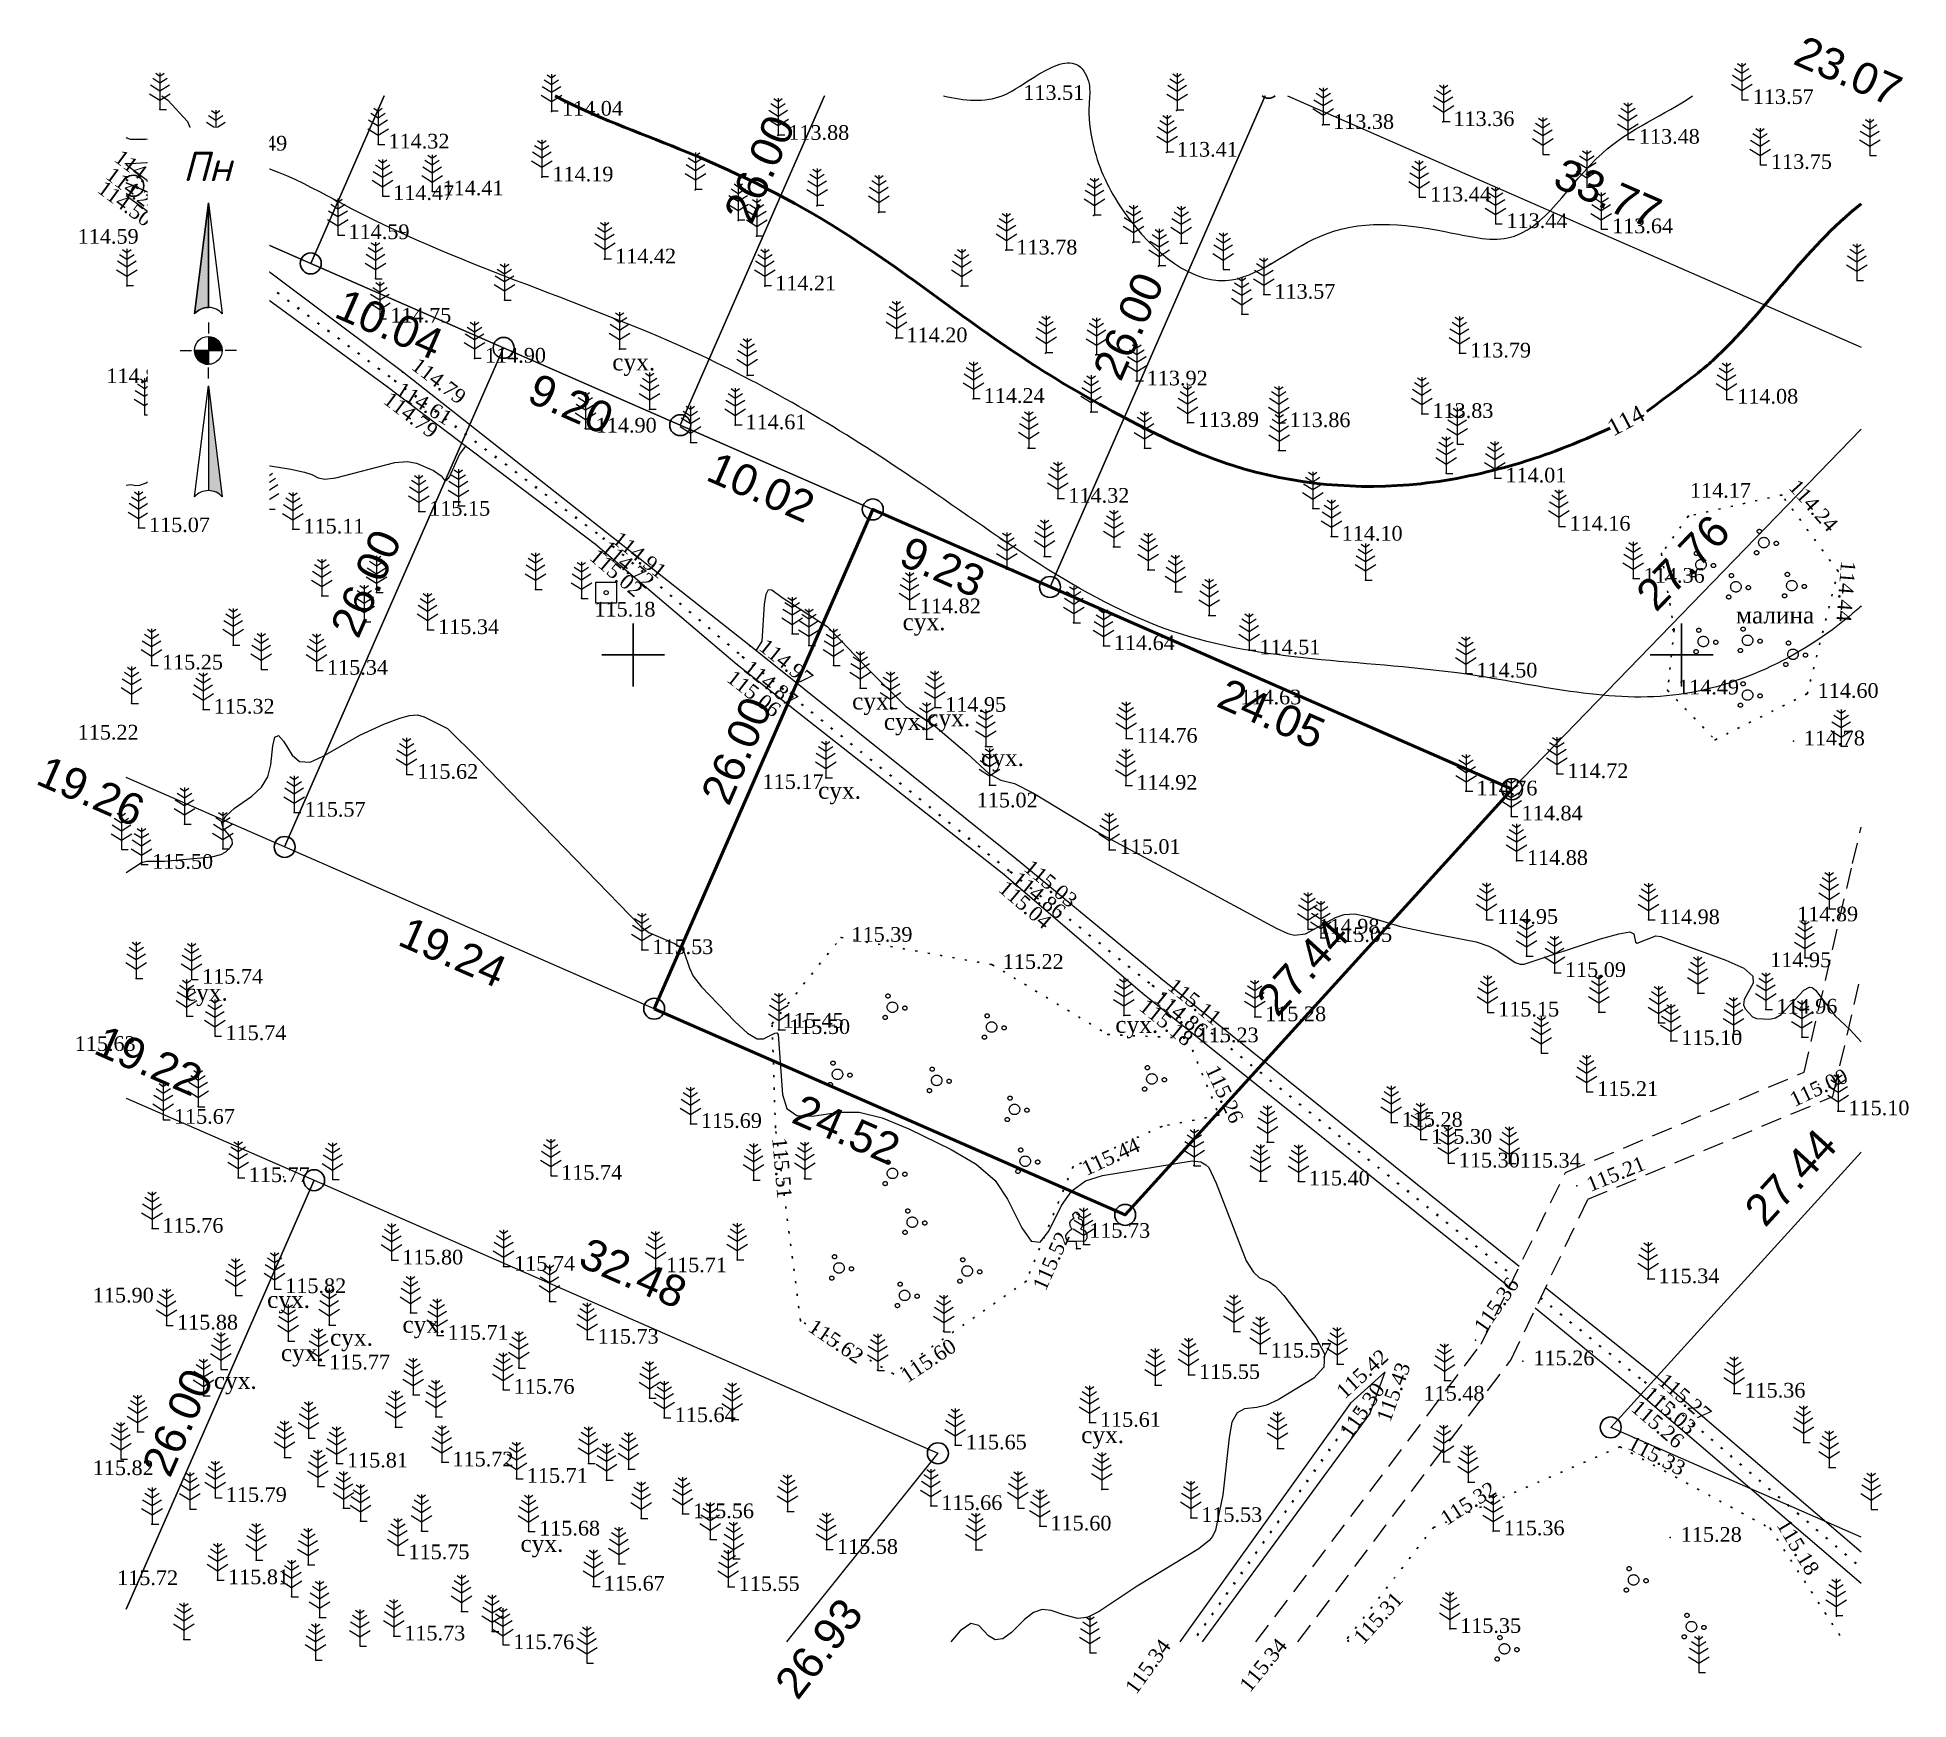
# Model space of a CAD drawing. Header units: millimetres. Extents: x 5405571.6 to 5405660.8, y 5525000.2 to 5525079.5.
import ezdxf
from ezdxf.enums import TextEntityAlignment as Align

# ---------------------------------------------------------------- set-up
doc = ezdxf.new("R2010")
doc.units = ezdxf.units.MM
doc.set_wipeout_variables(frame=1)
for name, pattern in [('DASHEDX2', [1.5, 1, -0.5]), ('HIDDEN', [0.5, 0, -0.5]), ('суцільна', [50, 50, 0])]:
    doc.linetypes.add(name, pattern=pattern)
for name, color, linetype, lineweight in [('#Лист (текст_ПН)', 250, 'Continuous', 0), ('#Штамп', 250, 'Continuous', 0), ('11900000', 1, 'Continuous', 30), ('Контур', 7, 'HIDDEN', 30), ('рельеф', 7, 'Continuous', 0), ('ТОЧКИ', 7, 'Continuous', 30), ('усл. знак', 7, 'суцільна', 20)]:
    doc.layers.add(name, color=color, linetype=linetype, lineweight=lineweight)
for name, color, linetype in [('SC007', 7, 'Continuous'), ('горизонтали', 42, 'Continuous'), ('дороги', 7, 'Continuous'), ('Ділянки_Межі', 10, 'Continuous'), ('надписи', 7, 'Continuous'), ('отметки', 7, 'Continuous'), ('промеры', 185, 'Continuous'), ('Растительность', 7, 'Continuous')]:
    doc.layers.add(name, color=color, linetype=linetype)
doc.styles.get("Standard").update_dxf_attribs({"font": 'arial.ttf'})
doc.styles.add('times', font='times.ttf')
doc.styles.add('Мой_Топо', font='isocpeui.ttf')
doc.linetypes.add('канава 0', pattern='A,0.9,0,["|",Standard,S=0.25,R=0,X=0,Y=0],0.1', length=1)

msp = doc.modelspace()

# ---------------------------------------------------------------- texts
at = {"layer": 'горизонтали', "color": 32, "lineweight": 50, "style": 'times'}
msp.add_text('114', height=0.8, rotation=27.59579, dxfattribs=at).set_placement((5405646.353, 5525061.118, 181.067), align=Align.TOP_LEFT)
at = {"layer": 'надписи', "color": 7, "style": 'times'}
for s, p in [('сух.', (5405599.002, 5525064.371, 111.861)), ('сух.', (5405612.848, 5525051.98, 111.861)), ('малина', (5405652.595, 5525052.302, 170.061)), ('сух.', (5405610.44, 5525048.196, 111.861)), ('сух.', (5405611.953, 5525047.223, 111.861)), ('сух.', (5405614.025, 5525047.399, 111.861)), ('сух.', (5405616.588, 5525045.498, 111.861)), ('сух.', (5405608.817, 5525043.939, 111.861)), ('сух.', (5405578.619, 5525034.307, 111.861)), ('сух.', (5405622.992, 5525032.771, 111.861)), ('сух.', (5405582.539, 5525019.65, 111.861)), ('сух.', (5405585.54, 5525017.845, 111.861)), ('сух.', (5405588.995, 5525018.464, 111.861)), ('сух.', (5405583.198, 5525017.112, 111.861)), ('сух.', (5405580, 5525015.788, 111.861)), ('сух.', (5405621.364, 5525013.199, 111.861)), ('сух.', (5405594.625, 5525008.014, 111.861))]:
    msp.add_text(s, height=0.8, dxfattribs=at).set_placement(p, align=Align.TOP_LEFT)
at = {"layer": 'отметки', "color": 7, "style": 'times'}
for s, p in [('113.51', (5405618.602, 5525077.178, 113.512)), ('114.04', (5405596.602, 5525076.425, 114.038)), ('113.57', (5405653.395, 5525076.983, 113.566)), ('113.38', (5405633.379, 5525075.792, 113.38)), ('113.36', (5405639.12, 5525075.932, 113.362)), ('114.49', (5405580.59, 5525074.76, 114.492)), ('114.32', (5405588.329, 5525074.859, 114.323)), ('113.88', (5405607.395, 5525075.272, 113.876)), ('113.41', (5405625.928, 5525074.47, 113.409)), ('113.48', (5405647.961, 5525075.087, 113.477)), ('113.75', (5405654.262, 5525073.885, 113.751)), ('114.19', (5405596.148, 5525073.292, 114.188)), ('114.47', (5405588.552, 5525072.402, 114.466)), ('114.41', (5405590.909, 5525072.628, 114.405)), ('113.44', (5405637.997, 5525072.329, 113.445)), ('113.44', (5405641.648, 5525071.067, 113.439)), ('114.59', (5405573.506, 5525070.317, 114.59)), ('114.59', (5405586.423, 5525070.538, 114.586)), ('113.64', (5405646.685, 5525070.816, 113.641)), ('114.42', (5405599.136, 5525069.379, 114.417)), ('113.78', (5405618.274, 5525069.804, 113.784)), ('114.21', (5405606.77, 5525068.09, 114.207)), ('113.57', (5405630.582, 5525067.693, 113.572)), ('114.75', (5405588.419, 5525066.557, 114.747)), ('114.20', (5405613.033, 5525065.616, 114.198)), ('114.90', (5405592.931, 5525064.644, 114.896)), ('113.79', (5405639.912, 5525064.889, 113.795)), ('114.79', (5405579.013, 5525064.334, 114.794)), ('114.83', (5405574.873, 5525063.668, 114.825)), ('113.92', (5405624.491, 5525063.56, 113.922)), ('114.24', (5405616.713, 5525062.723, 114.236)), ('113.83', (5405638.117, 5525062.005, 113.834)), ('114.08', (5405652.652, 5525062.689, 114.079)), ('114.90', (5405598.213, 5525061.308, 114.904)), ('114.61', (5405605.355, 5525061.465, 114.614)), ('113.89', (5405626.939, 5525061.578, 113.893)), ('113.86', (5405631.302, 5525061.568, 113.865)), ('114.98', (5405579.365, 5525060.536, 114.981)), ('114.01', (5405641.598, 5525058.929, 114.008)), ('114.32', (5405620.754, 5525057.962, 114.323)), ('114.17', (5405650.399, 5525058.202, 114.17)), ('115.15', (5405590.271, 5525057.343, 115.154)), ('114.16', (5405644.655, 5525056.63, 114.161)), ('115.07', (5405576.906, 5525056.562, 115.074)), ('115.11', (5405584.274, 5525056.495, 115.106)), ('114.10', (5405633.787, 5525056.151, 114.098)), ('114.36', (5405648.193, 5525054.146, 114.358)), ('115.18', (5405598.152, 5525052.531, 115.18)), ('115.18', (5405598.152, 5525052.531, 115.184)), ('114.82', (5405613.671, 5525052.69, 114.82)), ('115.34', (5405590.696, 5525051.696, 115.338)), ('114.64', (5405622.923, 5525050.935, 114.644)), ('114.51', (5405629.866, 5525050.728, 114.508)), ('115.25', (5405577.527, 5525050.005, 115.253)), ('115.34', (5405585.397, 5525049.757, 115.337)), ('114.50', (5405640.214, 5525049.625, 114.497)), ('114.49', (5405649.828, 5525048.815, 114.49)), ('114.60', (5405656.489, 5525048.653, 114.602)), ('115.32', (5405579.99, 5525047.901, 115.315)), ('114.95', (5405614.878, 5525047.988, 114.95)), ('114.63', (5405628.954, 5525048.343, 114.632)), ('115.22', (5405573.505, 5525046.664, 115.225)), ('114.76', (5405624.008, 5525046.514, 114.761)), ('114.78', (5405655.832, 5525046.387, 114.782)), ('115.62', (5405589.7, 5525044.792, 115.623)), ('115.17', (5405606.169, 5525044.306, 115.174)), ('114.92', (5405624, 5525044.27, 114.92)), ('114.72', (5405644.554, 5525044.825, 114.724)), ('115.02', (5405616.383, 5525043.428, 115.024)), ('114.76', (5405640.216, 5525044.001, 114.76)), ('115.57', (5405584.329, 5525042.987, 115.571)), ('114.84', (5405642.373, 5525042.805, 114.838)), ('115.01', (5405623.195, 5525041.208, 115.013)), ('114.88', (5405642.624, 5525040.685, 114.882)), ('115.50', (5405577.056, 5525040.499, 115.503)), ('114.95', (5405641.201, 5525037.872, 114.948)), ('114.89', (5405655.511, 5525037.993, 114.893)), ('115.39', (5405610.411, 5525037.019, 115.389)), ('114.98', (5405632.683, 5525037.408, 114.984)), ('115.05', (5405633.287, 5525037.009, 115.055)), ('114.98', (5405648.915, 5525037.86, 114.984)), ('115.53', (5405600.913, 5525036.429, 115.529)), ('115.22', (5405617.624, 5525035.724, 115.223)), ('115.09', (5405644.437, 5525035.338, 115.088)), ('114.95', (5405654.225, 5525035.805, 114.952)), ('115.74', (5405579.442, 5525035.017, 115.738)), ('115.15', (5405641.252, 5525033.452, 115.15)), ('114.96', (5405654.521, 5525033.59, 114.963)), ('115.45', (5405607.127, 5525032.915, 115.454)), ('115.50', (5405607.436, 5525032.618, 115.498)), ('115.28', (5405630.139, 5525033.228, 115.278)), ('115.63', (5405573.363, 5525031.811, 115.632)), ('115.74', (5405580.556, 5525032.325, 115.742)), ('115.23', (5405626.922, 5525032.223, 115.233)), ('115.10', (5405649.987, 5525032.094, 115.099)), ('115.21', (5405645.974, 5525029.661, 115.209)), ('115.67', (5405578.095, 5525028.336, 115.668)), ('115.69', (5405603.23, 5525028.137, 115.692)), ('115.28', (5405636.652, 5525028.195, 115.278)), ('115.10', (5405657.958, 5525028.741, 115.096)), ('115.30', (5405638.056, 5525027.384, 115.3)), ('115.77', (5405581.666, 5525025.554, 115.767)), ('115.74', (5405596.566, 5525025.66, 115.737)), ('115.40', (5405632.218, 5525025.393, 115.399)), ('115.30', (5405639.376, 5525026.249, 115.3)), ('115.34', (5405642.281, 5525026.242, 115.345)), ('115.76', (5405577.55, 5525023.139, 115.758)), ('115.73', (5405621.747, 5525022.896, 115.73)), ('115.80', (5405588.982, 5525021.623, 115.798)), ('115.74', (5405594.319, 5525021.326, 115.736)), ('115.71', (5405601.563, 5525021.254, 115.712)), ('115.82', (5405583.404, 5525020.258, 115.821)), ('115.34', (5405648.897, 5525020.73, 115.345)), ('115.90', (5405574.226, 5525019.81, 115.904)), ('115.88', (5405578.245, 5525018.52, 115.884)), ('115.71', (5405591.15, 5525018.03, 115.713)), ('115.73', (5405598.304, 5525017.846, 115.726)), ('115.77', (5405585.496, 5525016.615, 115.771)), ('115.57', (5405630.4, 5525017.183, 115.568)), ('115.26', (5405642.935, 5525016.815, 115.262)), ('115.55', (5405626.985, 5525016.163, 115.552)), ('115.76', (5405594.295, 5525015.458, 115.76)), ('115.48', (5405637.693, 5525015.126, 115.483)), ('115.36', (5405652.998, 5525015.275, 115.365)), ('115.64', (5405601.978, 5525014.102, 115.637)), ('115.61', (5405622.26, 5525013.878, 115.615)), ('115.65', (5405615.861, 5525012.803, 115.647)), ('115.82', (5405574.223, 5525011.574, 115.821)), ('115.81', (5405586.349, 5525011.938, 115.813)), ('115.72', (5405591.38, 5525011.99, 115.721)), ('115.71', (5405594.927, 5525011.208, 115.709)), ('115.79', (5405580.571, 5525010.298, 115.787)), ('115.56', (5405602.851, 5525009.52, 115.563)), ('115.66', (5405614.696, 5525009.911, 115.659)), ('115.53', (5405627.091, 5525009.34, 115.534)), ('115.68', (5405595.511, 5525008.693, 115.684)), ('115.60', (5405619.9, 5525008.935, 115.603)), ('115.36', (5405641.512, 5525008.706, 115.364)), ('115.75', (5405589.283, 5525007.564, 115.751)), ('115.58', (5405609.718, 5525007.818, 115.578)), ('115.28', (5405649.962, 5525008.393, 115.284)), ('115.72', (5405575.387, 5525006.329, 115.716)), ('115.81', (5405580.677, 5525006.37, 115.805)), ('115.67', (5405598.597, 5525006.067, 115.673)), ('115.55', (5405605.03, 5525006.049, 115.547)), ('115.35', (5405639.44, 5525004.048, 115.354)), ('115.73', (5405589.081, 5525003.691, 115.73)), ('115.76', (5405594.279, 5525003.272, 115.761))]:
    msp.add_text(s, height=0.7, dxfattribs=at).set_placement(p, align=Align.TOP_LEFT)
for s, rotation, p in [('114.49', 323.14963, (5405575.609, 5525074.154, 114.495)), ('114.24', 323.28179, (5405575.203, 5525073.328, 114.24)), ('114.50', 323.73081, (5405574.802, 5525072.675, 113.39)), ('114.79', 322.73403, (5405589.789, 5525064.232, 114.789)), ('114.61', 327.58846, (5405588.996, 5525063.069, 114.605)), ('114.79', 322.89177, (5405588.446, 5525062.606, 114.789)), ('114.24', 311.92052, (5405655.578, 5525058.445, 114.237)), ('114.91', 321.68886, (5405599.385, 5525055.949, 114.912)), ('115.02', 319.60889, (5405598.312, 5525055.126, 115.018)), ('114.72', 320.24336, (5405598.845, 5525055.512, 114.723)), ('114.44', 265.48208, (5405658.309, 5525054.454, 114.435)), ('114.97', 321.31074, (5405606.373, 5525050.832, 114.973)), ('114.87', 321.36075, (5405605.642, 5525049.816, 114.866)), ('115.06', 321.88434, (5405604.83, 5525049.334, 113.39)), ('115.03', 320.39839, (5405619.019, 5525040.29, 115.032)), ('115.04', 319.33309, (5405617.822, 5525039.299, 115.038)), ('114.86', 321.31956, (5405618.429, 5525039.726, 114.864)), ('115.11', 321.54678, (5405625.861, 5525034.639, 115.107)), ('115.18', 321.30114, (5405624.509, 5525033.654, 115.185)), ('114.86', 320.71247, (5405625.228, 5525034.062, 114.863)), ('115.26', 295.03726, (5405627.908, 5525030.518, 115.262)), ('115.00', 25.30153, (5405655.074, 5525029.056, 115)), ('115.51', 275.01055, (5405607.324, 5525027.005, 115.513)), ('115.44', 25.07292, (5405621.307, 5525025.765, 115.443)), ('115.21', 22.15171, (5405645.382, 5525025.024, 115.212)), ('115.52', 66.01344, (5405619.022, 5525019.901, 115.516)), ('115.36', 55.0326, (5405640.043, 5525018, 115.358)), ('115.62', 325.53921, (5405608.675, 5525018.369, 115.623)), ('115.60', 33.66554, (5405612.673, 5525015.819, 115.598)), ('115.42', 42.30056, (5405633.456, 5525014.989, 115.424)), ('115.43', 70.0102, (5405635.434, 5525013.59, 115.434)), ('115.27', 319.5131, (5405649.278, 5525015.792, 115.272)), ('115.30', 54.59133, (5405633.632, 5525012.989, 115.305)), ('115.03', 319.40172, (5405648.576, 5525015.178, 115.03)), ('115.26', 319.44841, (5405647.988, 5525014.524, 115.262)), ('115.33', 332.54515, (5405647.689, 5525012.782, 115.325)), ('115.32', 32.91438, (5405638.412, 5525009.031, 115.324)), ('115.18', 301.12086, (5405655.105, 5525008.871, 115.185)), ('115.31', 47.90922, (5405634.293, 5525003.214, 115.312)), ('115.34', 50.89332, (5405628.858, 5525000.903, 115.341)), ('115.34', 54.00989, (5405623.409, 5525000.772, 115.344))]:
    msp.add_text(s, height=0.7, rotation=rotation, dxfattribs=at).set_placement(p, align=Align.TOP_LEFT)
at = {"layer": 'промеры', "char_height": 1.5, "attachment_point": 1}
for s, insert, rotation in [('23.07', (5405655.854, 5525079.592), 336.35584), ('26.00', (5405604.28, 5525071.089, 107.24), 66.37949), ('33.77', (5405644.388, 5525073.758), 336.35584), ('9.24', (5405577.772, 5525071.146), 336.35584), ('26.00', (5405621.875, 5525063.585, 107.24), 66.37949), ('10.04', (5405586.271, 5525067.519), 336.35584), ('9.20', (5405595.464, 5525063.486), 336.35584), ('10.02', (5405604.001, 5525059.741), 336.35584), ('27.76', (5405647.703, 5525053.04), 46.10948), ('26.00', (5405585.51, 5525051.318), 66.37949), ('9.23', (5405613.193, 5525055.708), 336.35584), ('24.05', (5405628.347, 5525048.942), 336.35584), ('26.00', (5405603.184, 5525043.338, 107.24), 66.37949), ('19.26', (5405572.041, 5525045.247), 336.35584), ('19.24', (5405589.301, 5525037.568), 336.35584), ('27.44', (5405629.613, 5525033.68), 47.66028), ('19.22', (5405574.799, 5525032.387), 336.35584), ('24.52', (5405608.076, 5525029.097), 336.35584), ('27.44', (5405652.878, 5525023.656), 47.66028), ('32.48', (5405597.903, 5525022.256), 336.35584), ('26.00', (5405576.53, 5525011.292), 66.37949), ('26.93', (5405606.654, 5525000.999), 52.3508)]:
    msp.add_mtext(s, dxfattribs=dict(at, insert=insert, rotation=rotation))

# ---------------------------------------------------------------- blocks, each defined once
blk = doc.blocks.new('SYMBOL902')
at = {"layer": 'SC007'}
blk.add_lwpolyline([(-1.25, -1.25), (-1.25, 1.25), (1.25, 1.25), (1.25, -1.25)], close=True, dxfattribs=at)
blk.add_circle((0, 0), 0.25, dxfattribs=at)
blk = doc.blocks.new('A$C51FE15A3')
at = {"layer": 'Растительность', "color": 94, "lineweight": 0}
for points in [[(-0.447, 1.172), (0, 0.895), (0.447, 1.172)], [(-0.343, 1.489), (0, 1.267), (0.343, 1.489)], [(-0.201, 1.726), (0, 1.584), (0.201, 1.726)], [(0, 1.75), (0, 0), (0.319, 0)], [(-0.493, 0.753), (0, 0.444), (0.493, 0.753)]]:
    blk.add_lwpolyline(points, dxfattribs=at)
blk = doc.blocks.new('A$C2ACB5305')
at = {"layer": 'Растительность'}
blk.add_lwpolyline([(0.2, 0), (0.2, 0), (0, 0), (0, 0.35), (-0.4, 0.35), (-0.5, 0.5), (-0.5, 0.65), (-0.4, 0.8), (-0.3, 0.9), (-0.2, 0.95), (-0.25, 1), (-0.3, 1.1), (-0.3, 1.25), (-0.25, 1.35), (-0.15, 1.45), (-0.1, 1.45), (-0.15, 1.55), (-0.15, 1.65), (-0.05, 1.75), (0.05, 1.75), (0.15, 1.65), (0.15, 1.55), (0.1, 1.45), (0.25, 1.4), (0.3, 1.3), (0.3, 1.1), (0.25, 1), (0.2, 0.95), (0.4, 0.85), (0.5, 0.7), (0.5, 0.5), (0.45, 0.4), (0.4, 0.35), (0, 0.35)], dxfattribs=at)
blk = doc.blocks.new('A$C72385B22')
at = {"layer": 'усл. знак'}
for centre, radius in [((0, 0), 0.625), ((-0.02, 1.49), 0.25), ((-1.29, -0.64), 0.25), ((1.28, -0.76), 0.25)]:
    blk.add_circle(centre, radius, dxfattribs=at)
blk = doc.blocks.new('*U5')
at = {"color": 0}
for points in [[(-0.113, 0), (-0.109, -0.029), (-0.097, -0.056)], [(-0.113, 0), (-0.097, -0.056), (0, 0)], [(-0.097, -0.056), (0, -0.113), (0, 0)], [(-0.097, -0.056), (-0.08, -0.08), (-0.056, -0.097)], [(-0.097, -0.056), (-0.056, -0.097), (0, -0.113)], [(-0.056, -0.097), (-0.029, -0.109), (0, -0.113)]]:
    blk.add_solid(points, dxfattribs=at)
blk = doc.blocks.new('*U6')
at = {"color": 0}
for points in [[(0, 0), (0.097, 0.056), (0, 0.113)], [(0.097, 0.056), (0.029, 0.109), (0, 0.113)], [(0, 0), (0.113, 0), (0.097, 0.056)], [(0.097, 0.056), (0.056, 0.097), (0.029, 0.109)], [(0.097, 0.056), (0.08, 0.08), (0.056, 0.097)], [(0.113, 0), (0.109, 0.029), (0.097, 0.056)]]:
    blk.add_solid(points, dxfattribs=at)
blk = doc.blocks.new('*U7')
at = {"color": 0}
for points in [[(0, -1.136), (0.021, -1.138), (0, -0.288)], [(0.021, -1.138), (0.042, -1.142), (0, -0.288)], [(0.042, -1.142), (0.062, -1.15), (0, -0.288)], [(0.062, -1.15), (0.081, -1.16), (0, -0.288)], [(0.081, -1.16), (0.098, -1.173), (0, -0.288)], [(0.098, -1.173), (0.113, -1.188), (0, -0.288)]]:
    blk.add_solid(points, dxfattribs=at)
blk = doc.blocks.new('*U8')
at = {"color": 0}
for points in [[(-0.113, 0.297), (-0.098, 0.312), (0, 1.197)], [(-0.098, 0.312), (-0.081, 0.325), (0, 1.197)], [(-0.081, 0.325), (-0.062, 0.335), (0, 1.197)], [(-0.062, 0.335), (-0.042, 0.343), (0, 1.197)], [(-0.042, 0.343), (-0.021, 0.347), (0, 1.197)], [(-0.021, 0.347), (0, 0.349), (0, 1.197)]]:
    blk.add_solid(points, dxfattribs=at)
blk = doc.blocks.new('#Північ')
at = {"color": 7}
blk.add_wipeout([(-2.901, 10.635), (2.901, 10.635), (2.901, -7.981), (-2.901, -7.981)], dxfattribs=at).dxf.layer = '#Лист (текст_ПН)'
at = {"layer": '#Лист (текст_ПН)'}
for p, q in [((-0.663, 1.748), (0, 7.043)), ((0, 7.043), (0, 2.052)), ((0, 7.043), (0.663, 1.748)), ((0, 1.337), (0, 0.807)), ((-1.337, 0), (-0.807, 0)), ((-0.662, 0), (0.662, 0)), ((0, 0.662), (0, -0.662)), ((1.337, 0), (0.807, 0)), ((0, -1.337), (0, -0.807)), ((-0.663, -6.99), (0, -1.695)), ((0, -1.695), (0.663, -6.99)), ((0, -1.695), (0, -6.686))]:
    blk.add_line(p, q, dxfattribs=at)
at = {"layer": '#Лист (текст_ПН)', "flags": 128}
for points in [[(0, 7.043), (-0.663, 1.748, -0.218585), (0, 2.052)], [(0, 0), (-0.662, 0, 0.414214), (0, -0.662)]]:
    blk.add_lwpolyline(points, format="xyb", close=True, dxfattribs=at)
at = {"layer": '#Лист (текст_ПН)'}
blk.add_circle((0, 0), 0.662, dxfattribs=at)
for centre in [(0, 1.178), (0, -7.56)]:
    blk.add_arc(centre, 0.874, 40.67981, 139.32019, dxfattribs=at)
at = {"layer": '#Лист (текст_ПН)', "xscale": 5.883850111352785, "yscale": 5.883850111352785, "zscale": 5.883850111352785}
for name in ['*U8', '*U5', '*U6', '*U7']:
    blk.add_blockref(name, (0, 0), dxfattribs=at)
at = {"layer": '#Лист (текст_ПН)', "style": 'Мой_Топо'}
blk.add_text('Пн', height=1.4, dxfattribs=at).set_placement((-1.217, 8.077))

# ---------------------------------------------------------------- linework, layer by layer
at = {"layer": '11900000', "color": 7}
for points in [[(5405600, 5525048.5, 0), (5405600, 5525051.5, 0)], [(5405600, 5525048.5, 0), (5405600, 5525051.5, 0)], [(5405650, 5525048.5, 0), (5405650, 5525051.5, 0)], [(5405650, 5525048.5, 0), (5405650, 5525051.5, 0)], [(5405598.5, 5525050, 0), (5405601.5, 5525050, 0)], [(5405598.5, 5525050, 0), (5405601.5, 5525050, 0)], [(5405648.5, 5525050, 0), (5405651.5, 5525050, 0)], [(5405648.5, 5525050, 0), (5405651.5, 5525050, 0)]]:
    msp.add_polyline3d(points, dxfattribs=at)
at = {"layer": 'горизонтали', "color": 32}
for points in [[(5405577.522, 5525076.667, 114.5), (5405577.807, 5525076.472, 114.5), (5405578.737, 5525075.442, 114.5), (5405578.897, 5525075.072, 114.5), (5405578.657, 5525074.822, 114.5), (5405578.007, 5525074.692, 114.5), (5405576.737, 5525074.582, 114.5), (5405576.027, 5525074.592, 114.5), (5405575.825, 5525074.662, 114.5)], [(5405575.825, 5525058.091, 115), (5405575.827, 5525058.092, 115), (5405576.037, 5525058.122, 115), (5405576.277, 5525058.082, 115), (5405576.477, 5525058.102, 115), (5405576.767, 5525058.212, 115), (5405578.137, 5525059.062, 115), (5405578.737, 5525059.332, 115), (5405579.107, 5525059.432, 115), (5405579.497, 5525059.462, 115), (5405581.107, 5525059.282, 115), (5405583.677, 5525058.862, 115), (5405584.317, 5525058.722, 115), (5405584.667, 5525058.602, 115), (5405584.977, 5525058.442, 115), (5405585.287, 5525058.382, 115), (5405585.817, 5525058.452, 115), (5405588.627, 5525059.182, 115), (5405589.227, 5525059.232, 115), (5405589.657, 5525059.152, 115), (5405590.477, 5525058.802, 115), (5405590.837, 5525058.542, 115), (5405590.977, 5525058.352, 115), (5405591.097, 5525058.322, 115), (5405591.237, 5525058.492, 115), (5405591.717, 5525059.562, 115), (5405592.014, 5525059.96, 113.39)], [(5405605.858, 5525050.195, 113.66), (5405606.147, 5525050.652, 115), (5405606.267, 5525052.402, 115), (5405606.347, 5525052.892, 115), (5405606.457, 5525053.122, 115), (5405606.617, 5525053.112, 115), (5405607.097, 5525052.732, 115), (5405609.257, 5525051.352, 115), (5405609.927, 5525050.662, 115), (5405611.217, 5525049.312, 115), (5405613.007, 5525047.532, 115), (5405614.327, 5525046.672, 115), (5405615.907, 5525045.312, 115), (5405616.977, 5525044.332, 115), (5405617.527, 5525044.032, 115), (5405618.187, 5525043.862, 115), (5405619.097, 5525043.402, 115), (5405622.317, 5525041.452, 115), (5405626.457, 5525039.242, 115), (5405630.657, 5525036.972, 115), (5405631.227, 5525036.712, 115), (5405631.537, 5525036.632, 115), (5405632.057, 5525036.702, 115), (5405633.487, 5525037.472, 115), (5405633.907, 5525037.622, 115), (5405634.417, 5525037.642, 115), (5405634.997, 5525037.522, 115), (5405636.587, 5525037.052, 115), (5405638.147, 5525036.712, 115), (5405640.207, 5525036.312, 115), (5405640.807, 5525036.112, 115), (5405641.237, 5525035.882, 115), (5405642.067, 5525035.332, 115), (5405642.307, 5525035.242, 115), (5405642.497, 5525035.252, 115), (5405646.127, 5525036.452, 115), (5405647.007, 5525036.702, 115), (5405647.537, 5525036.792, 115), (5405647.727, 5525036.702, 115), (5405647.797, 5525036.302, 115), (5405647.877, 5525036.252, 115), (5405648.767, 5525036.602, 115), (5405649.017, 5525036.562, 115), (5405652.107, 5525035.442, 115), (5405652.967, 5525035.052, 115), (5405653.397, 5525034.682, 115), (5405653.417, 5525034.342, 115), (5405652.987, 5525033.562, 115), (5405652.957, 5525033.312, 115), (5405653.027, 5525033.122, 115), (5405653.377, 5525032.742, 115), (5405653.567, 5525032.662, 115), (5405654.207, 5525032.632, 115), (5405654.477, 5525032.682, 115), (5405654.747, 5525032.842, 115), (5405655.837, 5525034.002, 115), (5405656.107, 5525034.152, 115), (5405656.227, 5525034.132, 115), (5405656.387, 5525034.002, 115), (5405657.327, 5525032.782, 115), (5405658.037, 5525032.112, 115), (5405658.569, 5525031.537, 115)], [(5405575.825, 5525039.621, 115.5), (5405576.547, 5525040.102, 115.5), (5405576.797, 5525040.162, 115.5), (5405577.647, 5525040.162, 115.5), (5405579.907, 5525040.372, 115.5), (5405580.327, 5525040.482, 115.5), (5405580.567, 5525040.612, 115.5), (5405580.797, 5525040.832, 115.5), (5405580.887, 5525040.992, 115.5), (5405580.867, 5525041.182, 115.5), (5405580.737, 5525041.402, 115.5), (5405580.447, 5525041.742, 115.5), (5405580.387, 5525042.002, 115.5), (5405580.567, 5525042.312, 115.5), (5405580.987, 5525042.682, 115.5), (5405581.807, 5525043.262, 115.5), (5405582.277, 5525043.692, 115.5), (5405582.577, 5525044.192, 115.5), (5405582.717, 5525044.752, 115.5), (5405582.807, 5525045.662, 115.5), (5405582.907, 5525046.082, 115.5), (5405583.077, 5525046.162, 115.5), (5405583.317, 5525045.892, 115.5), (5405583.737, 5525045.212, 115.5), (5405584.087, 5525044.912, 115.5), (5405584.587, 5525044.892, 115.5), (5405585.217, 5525045.172, 115.5), (5405586.957, 5525046.172, 115.5), (5405588.107, 5525046.702, 115.5), (5405588.867, 5525046.982, 115.5), (5405589.337, 5525047.112, 115.5), (5405589.717, 5525047.142, 115.5), (5405590.027, 5525047.052, 115.5), (5405591.137, 5525046.492, 115.5), (5405592.597, 5525045.062, 115.5), (5405600.367, 5525037.042, 115.5), (5405600.747, 5525036.762, 115.5), (5405601.977, 5525036.232, 115.5), (5405602.227, 5525036.082, 115.5), (5405602.417, 5525035.852, 115.5), (5405602.677, 5525035.062, 115.5), (5405602.867, 5525034.672, 115.5), (5405603.257, 5525034.172, 115.5), (5405604.847, 5525032.512, 115.5), (5405605.457, 5525031.962, 115.5), (5405605.907, 5525031.682, 115.5), (5405606.207, 5525031.682, 115.5), (5405606.747, 5525031.962, 115.5), (5405606.857, 5525031.972, 115.5), (5405606.907, 5525031.892, 115.5), (5405607.127, 5525029.032, 115.5), (5405607.327, 5525028.362, 115.5), (5405607.797, 5525028.022, 115.5), (5405608.527, 5525027.992, 115.5), (5405609.827, 5525028.182, 115.5), (5405610.777, 5525028.182, 115.5), (5405611.877, 5525027.922, 115.5), (5405613.147, 5525027.392, 115.5), (5405615.157, 5525026.412, 115.5), (5405616.357, 5525025.712, 115.5), (5405617.257, 5525024.922, 115.5), (5405617.857, 5525024.042, 115.5), (5405618.537, 5525022.672, 115.5), (5405618.987, 5525022.042, 115.5), (5405619.407, 5525021.992, 115.5), (5405619.827, 5525022.512, 115.5), (5405620.427, 5525023.732, 115.5), (5405620.917, 5525024.432, 115.5), (5405621.567, 5525024.912, 115.5), (5405622.377, 5525025.172, 115.5), (5405626.657, 5525025.862, 115.5), (5405627.077, 5525025.812, 115.5), (5405627.317, 5525025.672, 115.5), (5405627.447, 5525025.552, 115.5), (5405627.807, 5525024.802, 115.5), (5405629.237, 5525021.092, 115.5), (5405629.577, 5525020.552, 115.5), (5405629.867, 5525020.292, 115.5), (5405630.337, 5525020.102, 115.5), (5405630.607, 5525019.902, 115.5), (5405631.027, 5525019.442, 115.5), (5405632.557, 5525017.442, 115.5), (5405632.967, 5525016.662, 115.5), (5405632.937, 5525016.022, 115.5), (5405632.467, 5525015.502, 115.5), (5405630.757, 5525014.462, 115.5), (5405630.207, 5525014.212, 115.5), (5405629.747, 5525014.102, 115.5), (5405629.147, 5525014.032, 115.5), (5405628.797, 5525013.852, 115.5), (5405628.547, 5525013.402, 115.5), (5405628.417, 5525012.672, 115.5), (5405628.117, 5525009.932, 115.5), (5405627.767, 5525008.252, 115.5), (5405627.627, 5525007.952, 115.5), (5405627.467, 5525007.752, 115.5), (5405626.977, 5525007.362, 115.5), (5405624.037, 5525005.572, 115.5), (5405622.227, 5525004.362, 115.5), (5405621.657, 5525004.082, 115.5), (5405621.197, 5525004.032, 115.5), (5405620.537, 5525004.202, 115.5), (5405619.927, 5525004.412, 115.5), (5405619.507, 5525004.462, 115.5), (5405619.097, 5525004.322, 115.5), (5405618.667, 5525003.992, 115.5), (5405618.037, 5525003.362, 115.5), (5405617.627, 5525003.062, 115.5), (5405617.267, 5525003.012, 115.5), (5405616.937, 5525003.212, 115.5), (5405616.477, 5525003.692, 115.5), (5405616.107, 5525003.802, 115.5), (5405615.597, 5525003.452, 115.5), (5405615.149, 5525002.915, 115.5)]]:
    msp.add_polyline3d(points, dxfattribs=at)
for points, knots in [([(5405614.803, 5525076.667), (5405615.801, 5525076.433), (5405617.467, 5525076.304), (5405619.173, 5525077.713), (5405621.142, 5525078.619), (5405621.851, 5525077.245), (5405621.667, 5525075.983), (5405621.913, 5525073.909), (5405623.382, 5525070.558), (5405627.966, 5525066.273), (5405632.949, 5525070.936), (5405637.681, 5525070.515), (5405642.96, 5525069.18), (5405645.502, 5525074.313), (5405649.199, 5525075.762), (5405650.522, 5525076.667)], [79.216151, 79.216151, 79.216151, 79.216151, 82.099779, 84.149114, 86.062416, 87.062094, 88.033351, 89.912561, 93.167404, 99.33852, 104.294488, 110.346143, 113.276217, 119.316155, 124.287395, 124.287395, 124.287395, 124.287395]), ([(5405658.569, 5525052.335), (5405658.514, 5525052.285), (5405656.031, 5525050.058), (5405649.548, 5525046.835), (5405638.531, 5525049.828), (5405625.45, 5525049.504), (5405614.394, 5525058.014), (5405601.736, 5525065.708), (5405589.757, 5525069.08), (5405581.325, 5525074.345), (5405577.105, 5525073.423), (5405575.758, 5525073.429)], [269.455629, 269.455629, 269.455629, 269.455629, 269.676307, 279.403048, 289.305425, 303.021124, 317.439079, 329.503827, 347.557694, 354.49476, 358.612752, 358.612752, 358.612752, 358.612752])]:
    msp.add_open_spline(points, degree=3, knots=knots, dxfattribs=at)
at = {"layer": 'горизонтали', "color": 32, "lineweight": 50}
for points, knots in [([(5405646.596, 5525060.824), (5405644.42, 5525059.847), (5405641.78, 5525058.919), (5405636.182, 5525057.703), (5405629.645, 5525058.281), (5405623.668, 5525061.118), (5405617.176, 5525064.825), (5405610.647, 5525070.228), (5405602.815, 5525074.043), (5405598.15, 5525075.667), (5405596.281, 5525076.667)], [283.669955, 283.669955, 283.669955, 283.669955, 287.256708, 291.904228, 300.8891, 306.194885, 311.670523, 323.305447, 331.392318, 337.808466, 337.808466, 337.808466, 337.808466]), ([(5405658.569, 5525071.513), (5405655.808, 5525069.381), (5405653.72, 5525065.858), (5405650.669, 5525063.336), (5405648.34, 5525061.614)], [266.367404, 266.367404, 266.367404, 266.367404, 276.685782, 278.277423, 278.277423, 278.277423, 278.277423])]:
    msp.add_open_spline(points, degree=3, knots=knots, dxfattribs=at)
at = {"layer": 'дороги', "color": 7, "linetype": 'DASHEDX2'}
for points, elevation in [([(5405640.447, 5525017.128), (5405644.466, 5525025.317), (5405655.841, 5525030.091), (5405658.149, 5525040.049), (5405658.569, 5525041.789)], 115.262), ([(5405641.853, 5525016.364), (5405645.536, 5525024.031), (5405657.215, 5525028.933), (5405658.569, 5525034.777)], 115.262), ([(5405629.701, 5525002.915), (5405640.447, 5525017.128)], 115.341), ([(5405631.7, 5525002.915), (5405641.853, 5525016.364)], 115.341)]:
    msp.add_lwpolyline(points, dxfattribs=dict(at, elevation=elevation))
at = {"layer": 'Ділянки_Межі'}
for points in [[(5405588.125, 5525076.667), (5405584.621, 5525068.677), (5405576.161, 5525072.381), (5405575.825, 5525072.528)], [(5405609.12, 5525076.667), (5405602.244, 5525060.961), (5405593.82, 5525064.649), (5405584.621, 5525068.677)], [(5405584.621, 5525068.677), (5405588.125, 5525076.667)], [(5405630.133, 5525076.667), (5405619.878, 5525053.241), (5405611.427, 5525056.941), (5405602.244, 5525060.961)], [(5405602.244, 5525060.961), (5405609.12, 5525076.667)], [(5405619.878, 5525053.241), (5405630.133, 5525076.667)], [(5405631.2, 5525076.667), (5405658.569, 5525064.685)], [(5405575.825, 5525072.528), (5405576.161, 5525072.381), (5405575.825, 5525071.614)], [(5405575.825, 5525071.614), (5405576.161, 5525072.381), (5405584.621, 5525068.677), (5405593.82, 5525064.649), (5405583.377, 5525040.839), (5405575.825, 5525044.145)], [(5405658.569, 5525060.764), (5405641.912, 5525043.594), (5405619.878, 5525053.241)]]:
    msp.add_lwpolyline(points, dxfattribs=at)
at = {"layer": 'Ділянки_Межі', "lineweight": 25}
for points in [[(5405631.2, 5525076.667), (5405658.569, 5525064.685)], [(5405575.825, 5525028.862), (5405584.781, 5525024.941), (5405614.533, 5525011.916), (5405607.304, 5525002.915)], [(5405658.569, 5525007.919), (5405646.62, 5525013.151), (5405658.569, 5525026.283)]]:
    msp.add_lwpolyline(points, dxfattribs=at)
at = {"layer": 'Ділянки_Межі'}
msp.add_lwpolyline([(5405583.377, 5525040.839), (5405593.82, 5525064.649), (5405602.244, 5525060.961), (5405611.427, 5525056.941), (5405601, 5525033.124)], close=True, dxfattribs=at)
at = {"layer": 'Ділянки_Межі', "lineweight": 50}
msp.add_lwpolyline([(5405601, 5525033.124), (5405611.427, 5525056.941), (5405619.878, 5525053.241), (5405641.912, 5525043.594), (5405623.462, 5525023.289)], close=True, dxfattribs=at)
at = {"layer": 'Ділянки_Межі', "lineweight": 0}
for points in [[(5405575.825, 5525028.862), (5405584.781, 5525024.941), (5405575.825, 5525004.486)], [(5405646.62, 5525013.151), (5405658.569, 5525026.283)], [(5405575.825, 5525004.486), (5405584.781, 5525024.941), (5405614.533, 5525011.916), (5405607.304, 5525002.915)], [(5405658.569, 5525007.919), (5405646.62, 5525013.151)]]:
    msp.add_lwpolyline(points, dxfattribs=at)
at = {"layer": 'Контур', "color": 7, "linetype": 'HIDDEN'}
for points, elevation in [([(5405655.99, 5525048.15), (5405657.46, 5525053.99), (5405654.78, 5525057.63), (5405650.32, 5525056.62), (5405649.04, 5525054.83), (5405649.644, 5525051.19), (5405649.33, 5525048.31), (5405651.6, 5525045.95), (5405655.99, 5525048.15)], 114.6), ([(5405627.94, 5525028.04), (5405625.206, 5525027.511), (5405620.98, 5525025.587), (5405618.736, 5525020.123), (5405612.406, 5525015.709), (5405607.98, 5525018.24), (5405606.782, 5525027.459), (5405606.627, 5525032.415), (5405609.911, 5525036.519), (5405617.124, 5525035.224)], 115.223), ([(5405617.124, 5525035.224), (5405622.63, 5525031.895), (5405626.44, 5525031.71)], 115.223), ([(5405626.44, 5525031.71), (5405627.94, 5525028.04)], 115.223), ([(5405634.108, 5525002.915), (5405634.072, 5525003.089), (5405638.166, 5525008.37), (5405647.059, 5525012.221)], 115.325), ([(5405647.059, 5525012.221), (5405654.217, 5525008.337), (5405657.751, 5525002.915)], 115.325)]:
    msp.add_lwpolyline(points, dxfattribs=dict(at, elevation=elevation))
at = {"layer": 'отметки', "color": 7}
for p in [(5405652.895, 5525076.483, 113.566), (5405577.429, 5525076.034, 114.519), (5405596.102, 5525075.925, 114.038), (5405625.909, 5525075.969, 113.357), (5405638.62, 5525075.432, 113.362), (5405606.895, 5525074.772, 113.876), (5405632.879, 5525075.292, 113.38), (5405647.461, 5525074.587, 113.477), (5405580.09, 5525074.26, 114.492), (5405587.829, 5525074.359, 114.323), (5405625.428, 5525073.97, 113.409), (5405643.406, 5525073.878, 113.465), (5405595.648, 5525072.792, 114.188), (5405653.762, 5525073.385, 113.751), (5405588.052, 5525071.902, 114.466), (5405590.409, 5525072.128, 114.405), (5405602.959, 5525072.186, 114.072), (5405637.497, 5525071.829, 113.445), (5405645.499, 5525072.32, 113.561), (5405608.756, 5525071.419, 114.006), (5405611.7, 5525071.112, 113.907), (5405621.96, 5525070.97, 113.527), (5405585.923, 5525070.038, 114.586), (5405604.998, 5525070.718, 114.104), (5405641.148, 5525070.567, 113.439), (5405646.185, 5525070.316, 113.641), (5405605.879, 5525069.974, 114.126), (5405617.774, 5525069.304, 113.784), (5405623.821, 5525069.673, 113.556), (5405626.104, 5525069.626, 113.447), (5405598.636, 5525068.879, 114.417), (5405625.057, 5525068.545, 113.614), (5405628.153, 5525068.395, 113.41), (5405575.854, 5525067.615, 114.66), (5405587.711, 5525067.957, 114.654), (5405606.27, 5525067.59, 114.207), (5405615.646, 5525067.587, 113.918), (5405658.375, 5525067.864, 114.077), (5405593.855, 5525066.942, 114.719), (5405630.082, 5525067.193, 113.572), (5405587.919, 5525066.057, 114.747), (5405629.028, 5525066.261, 113.644), (5405612.533, 5525065.116, 114.198), (5405578.513, 5525063.834, 114.794), (5405592.431, 5525064.144, 114.896), (5405599.346, 5525064.581, 114.597), (5405619.659, 5525064.402, 113.95), (5405622.062, 5525064.312, 113.836), (5405639.412, 5525064.389, 113.795), (5405588.63, 5525063.085, 114.605), (5405589.003, 5525063.494, 114.789), (5405605.429, 5525063.333, 114.44), (5405623.991, 5525063.06, 113.922), (5405588.264, 5525062.797, 114.789), (5405616.213, 5525062.223, 114.236), (5405652.152, 5525062.189, 114.079), (5405576.704, 5525061.446, 114.872), (5405600.781, 5525061.715, 114.781), (5405621.819, 5525061.58, 114.014), (5405637.617, 5525061.505, 113.834), (5405597.713, 5525060.808, 114.904), (5405604.855, 5525060.965, 114.614), (5405626.439, 5525061.078, 113.893), (5405630.802, 5525061.068, 113.865), (5405578.865, 5525060.036, 114.981), (5405602.728, 5525060.13, 114.77), (5405618.844, 5525059.866, 114.142), (5405624.381, 5525059.859, 114.036), (5405630.782, 5525059.749, 113.935), (5405639.305, 5525060.053, 113.9), (5405638.774, 5525058.664, 113.977), (5405641.098, 5525058.429, 114.008), (5405654.785, 5525057.629, 114.237), (5405582.596, 5525056.947, 115.096), (5405589.771, 5525056.843, 115.154), (5405591.658, 5525057.112, 115.084), (5405620.254, 5525057.462, 114.323), (5405632.416, 5525056.991, 114.114), (5405650.324, 5525056.624, 114.17), (5405576.406, 5525056.062, 115.074), (5405583.774, 5525055.995, 115.106), (5405598.683, 5525055.867, 114.912), (5405644.155, 5525056.13, 114.161), (5405598.195, 5525055.284, 115.018), (5405598.564, 5525055.539, 114.723), (5405622.91, 5525055.153, 114.363), (5405633.287, 5525055.651, 114.098), (5405617.807, 5525054.087, 114.551), (5405619.605, 5525054.702, 114.427), (5405624.549, 5525054.06, 114.306), (5405649.042, 5525054.832, 114.21), (5405657.46, 5525053.99, 114.435), (5405595.338, 5525053.115, 115.16), (5405634.92, 5525053.561, 114.244), (5405647.693, 5525053.646, 114.358), (5405585.147, 5525052.819, 115.298), (5405587.755, 5525052.98, 115.244), (5405597.527, 5525052.713, 115.137), (5405613.171, 5525052.19, 114.82), (5405625.842, 5525053.014, 114.35), (5405587.175, 5525051.585, 115.32), (5405621, 5525051.527, 114.571), (5405627.46, 5525051.877, 114.407), (5405580.916, 5525050.469, 115.288), (5405590.196, 5525051.196, 115.338), (5405605.583, 5525050.416, 114.973), (5405607.583, 5525051.01, 115.078), (5405608.382, 5525050.454, 115.067), (5405622.423, 5525050.435, 114.644), (5405649.584, 5525051.191, 114.393), (5405577.027, 5525049.505, 115.253), (5405604.951, 5525049.536, 115.055), (5405605.21, 5525049.914, 114.866), (5405609.547, 5525049.496, 115.055), (5405629.366, 5525050.228, 114.508), (5405582.266, 5525049.305, 115.452), (5405584.897, 5525049.257, 115.337), (5405639.714, 5525049.125, 114.497), (5405610.826, 5525048.417, 115.048), (5405628.454, 5525047.843, 114.632), (5405649.328, 5525048.315, 114.49), (5405655.989, 5525048.153, 114.602), (5405576.078, 5525047.692, 115.292), (5405579.49, 5525047.401, 115.315), (5405612.273, 5525047.449, 115.03), (5405614.378, 5525047.488, 114.95), (5405613.988, 5525045.98, 115.058), (5405623.508, 5525046.014, 114.761), (5405651.598, 5525045.951, 114.625), (5405616.808, 5525045.626, 114.941), (5405655.332, 5525045.887, 114.782), (5405657.605, 5525045.641, 114.807), (5405589.2, 5525044.292, 115.623), (5405609.184, 5525044.144, 115.174), (5405644.054, 5525044.325, 114.724), (5405616.992, 5525043.792, 115.024), (5405623.5, 5525043.77, 114.92), (5405639.716, 5525043.501, 114.76), (5405583.829, 5525042.487, 115.571), (5405578.599, 5525041.923, 115.469), (5405641.873, 5525042.305, 114.838), (5405580.43, 5525040.753, 115.485), (5405622.695, 5525040.708, 115.013), (5405576.556, 5525039.999, 115.503), (5405618.315, 5525040.223, 115.032), (5405642.124, 5525040.185, 114.882), (5405617.682, 5525039.548, 115.038), (5405617.984, 5525039.654, 114.864), (5405657.039, 5525037.89, 114.893), (5405640.701, 5525037.372, 114.948), (5405648.415, 5525037.36, 114.984), (5405609.911, 5525036.519, 115.389), (5405632.183, 5525036.908, 114.984), (5405632.787, 5525036.509, 115.055), (5405600.413, 5525035.929, 115.529), (5405617.124, 5525035.224, 115.223), (5405642.597, 5525035.631, 114.968), (5405655.878, 5525035.553, 114.952), (5405576.301, 5525034.57, 115.575), (5405578.942, 5525034.517, 115.738), (5405625.159, 5525034.558, 115.107), (5405643.937, 5525034.838, 115.088), (5405624.291, 5525033.87, 115.185), (5405624.76, 5525034.236, 114.863), (5405650.77, 5525033.862, 115.065), (5405578.707, 5525032.762, 115.65), (5405623.398, 5525032.805, 115.245), (5405629.639, 5525032.728, 115.278), (5405640.752, 5525032.952, 115.15), (5405646.049, 5525032.962, 115.045), (5405654.021, 5525033.09, 114.963), (5405580.056, 5525031.825, 115.742), (5405606.627, 5525032.415, 115.454), (5405606.936, 5525032.118, 115.498), (5405622.63, 5525031.895, 115.233), (5405626.422, 5525031.723, 115.233), (5405648.904, 5525032.452, 115.078), (5405652.467, 5525031.914, 115.058), (5405655.729, 5525031.762, 115.071), (5405643.315, 5525031.001, 115.169), (5405649.487, 5525031.594, 115.099), (5405645.474, 5525029.161, 115.209), (5405656.528, 5525029.512, 115), (5405579.256, 5525028.455, 115.709), (5405657.458, 5525028.241, 115.096), (5405577.595, 5525027.836, 115.668), (5405602.73, 5525027.637, 115.692), (5405606.782, 5525027.459, 115.513), (5405625.206, 5525027.511, 115.325), (5405627.928, 5525028.055, 115.262), (5405636.152, 5525027.695, 115.278), (5405630.237, 5525026.764, 115.336), (5405637.556, 5525026.884, 115.3), (5405620.98, 5525025.587, 115.443), (5405626.745, 5525025.64, 115.524), (5405638.876, 5525025.749, 115.3), (5405641.781, 5525025.742, 115.345), (5405581.166, 5525025.054, 115.767), (5405583.317, 5525025.105, 115.808), (5405596.102, 5525025.157, 115.737), (5405605.743, 5525024.946, 115.681), (5405608.177, 5525025.016, 115.636), (5405629.891, 5525024.901, 115.433), (5405631.718, 5525024.893, 115.399), (5405645.001, 5525024.674, 115.212), (5405577.05, 5525022.639, 115.758), (5405621.479, 5525021.869, 115.617), (5405588.482, 5525021.123, 115.798), (5405604.961, 5525021.145, 115.715), (5405621.146, 5525021.673, 115.491), (5405593.819, 5525020.826, 115.736), (5405601.063, 5525020.754, 115.712), (5405618.736, 5525020.123, 115.516), (5405648.397, 5525020.23, 115.345), (5405581.043, 5525019.459, 115.776), (5405582.904, 5525019.758, 115.821), (5405596.007, 5525019.171, 115.837), (5405589.381, 5525018.623, 115.701), (5405577.745, 5525018.02, 115.884), (5405585.506, 5525018.035, 115.821), (5405590.65, 5525017.53, 115.713), (5405607.98, 5525018.24, 115.623), (5405614.794, 5525017.738, 115.739), (5405628.644, 5525017.72, 115.557), (5405583.55, 5525017.278, 115.785), (5405597.804, 5525017.346, 115.726), (5405614.851, 5525017.129, 115.716), (5405629.9, 5525016.683, 115.568), (5405640.166, 5525017.304, 115.358), (5405580.345, 5525015.927, 115.861), (5405584.996, 5525016.115, 115.771), (5405594.553, 5525015.986, 115.71), (5405611.65, 5525015.886, 115.701), (5405612.406, 5525015.709, 115.598), (5405626.485, 5525015.663, 115.552), (5405633.571, 5525016.166, 115.499), (5405642.435, 5525016.315, 115.262), (5405648.573, 5525015.736, 115.272), (5405589.5, 5525014.706, 115.797), (5405593.795, 5525014.958, 115.76), (5405624.89, 5525015.162, 115.583), (5405638.689, 5525015.391, 115.483), (5405647.831, 5525014.915, 115.262), (5405648.242, 5525015.309, 115.03), (5405652.498, 5525014.775, 115.365), (5405579.499, 5525014.661, 115.886), (5405600.769, 5525014.556, 115.639), (5405634.207, 5525014.3, 115.424), (5405634.616, 5525014.056, 115.305), (5405635.134, 5525013.804, 115.434), (5405576.361, 5525012.941, 115.859), (5405588.667, 5525013.16, 115.706), (5405590.579, 5525013.659, 115.748), (5405601.478, 5525013.602, 115.637), (5405604.722, 5525013.533, 115.665), (5405621.76, 5525013.378, 115.615), (5405584.523, 5525012.639, 115.882), (5405615.361, 5525012.303, 115.647), (5405630.724, 5525012.144, 115.445), (5405647.059, 5525012.221, 115.325), (5405655.809, 5525012.433, 115.274), (5405583.368, 5525011.719, 115.813), (5405585.849, 5525011.438, 115.813), (5405590.88, 5525011.49, 115.721), (5405597.861, 5525011.431, 115.603), (5405599.783, 5525011.161, 115.649), (5405638.651, 5525011.512, 115.471), (5405657.037, 5525011.244, 115.201), (5405584.964, 5525010.337, 115.802), (5405594.427, 5525010.708, 115.709), (5405598.726, 5525010.64, 115.657), (5405639.819, 5525010.544, 115.408), (5405580.071, 5525009.798, 115.787), (5405614.196, 5525009.411, 115.659), (5405622.349, 5525010.194, 115.628), (5405577.049, 5525008.531, 115.806), (5405578.864, 5525009.252, 115.798), (5405586.186, 5525009.294, 115.831), (5405586.991, 5525008.682, 115.846), (5405600.377, 5525008.811, 115.623), (5405602.351, 5525009.02, 115.563), (5405607.357, 5525009.14, 115.627), (5405618.353, 5525009.302, 115.607), (5405619.4, 5525008.435, 115.603), (5405626.591, 5525008.84, 115.534), (5405589.9, 5525008.208, 115.765), (5405595.011, 5525008.193, 115.684), (5405603.672, 5525007.812, 115.549), (5405638.166, 5525008.37, 115.324), (5405641.012, 5525008.206, 115.364), (5405649.462, 5525007.893, 115.284), (5405654.217, 5525008.337, 115.185), (5405582.019, 5525006.821, 115.833), (5405588.783, 5525007.064, 115.751), (5405604.782, 5525006.883, 115.569), (5405609.218, 5525007.318, 115.578), (5405616.337, 5525007.312, 115.544), (5405580.177, 5525005.87, 115.805), (5405584.49, 5525006.59, 115.829), (5405599.31, 5525006.638, 115.662), (5405583.71, 5525005.078, 115.804), (5405598.097, 5525005.567, 115.673), (5405604.53, 5525005.549, 115.547), (5405585.04, 5525004.078, 115.78), (5405591.81, 5525004.368, 115.759), (5405657.39, 5525004.152, 115.251), (5405588.581, 5525003.191, 115.73), (5405593.267, 5525003.409, 115.775), (5405634.072, 5525003.089, 115.312), (5405638.94, 5525003.548, 115.354), (5405578.572, 5525003.036, 115.704)]:
    msp.add_point(p, dxfattribs=at)
at = {"layer": 'рельеф', "color": 7, "linetype": 'канава 0'}
for points, elevation in [([(5405642.249, 5525020.82), (5405625.16, 5525034.56), (5405618.315, 5525040.223), (5405605.59, 5525050.41), (5405598.683, 5525055.867), (5405589, 5525063.5), (5405575.825, 5525073.374)], 113.66), ([(5405575.825, 5525071.924), (5405588.264, 5525062.797), (5405598.195, 5525055.284), (5405604.951, 5525049.536), (5405617.682, 5525039.548), (5405624.291, 5525033.87)], 113.39), ([(5405624.291, 5525033.87), (5405641.76, 5525019.875)], 113.39), ([(5405658.569, 5525007.202), (5405648.573, 5525015.736), (5405643.508, 5525019.809)], 113.66), ([(5405643.01, 5525018.854), (5405647.831, 5525014.915), (5405658.569, 5525005.727)], 113.39), ([(5405627.151, 5525002.915), (5405635.13, 5525013.8), (5405635.857, 5525015.799), (5405634.21, 5525014.3)], 115.42), ([(5405634.21, 5525014.3), (5405626.076, 5525002.915)], 115.42)]:
    msp.add_lwpolyline(points, dxfattribs=dict(at, elevation=elevation))
at = {"layer": 'рельеф', "color": 7, "linetype": 'HIDDEN', "lineweight": 40}
for points, elevation in [([(5405575.825, 5525072.679), (5405588.62, 5525063.09), (5405598.56, 5525055.58), (5405605.22, 5525049.91), (5405617.99, 5525039.65), (5405624.76, 5525034.23), (5405642.017, 5525020.326)], 113.4), ([(5405643.274, 5525019.323), (5405648.23, 5525015.32), (5405658.569, 5525006.445)], 113.4), ([(5405634.62, 5525014.06), (5405626.674, 5525002.915)], 115.3)]:
    msp.add_lwpolyline(points, dxfattribs=dict(at, elevation=elevation))
at = {"layer": 'ТОЧКИ'}
for centre in [(5405584.621, 5525068.677, 107.24), (5405593.82, 5525064.649, 107.24), (5405602.244, 5525060.961, 107.24), (5405611.427, 5525056.941, 107.24), (5405619.878, 5525053.241, 107.24), (5405641.912, 5525043.594, 107.24), (5405583.377, 5525040.839), (5405601, 5525033.124), (5405584.781, 5525024.941), (5405623.462, 5525023.289), (5405646.62, 5525013.151), (5405614.533, 5525011.916)]:
    msp.add_circle(centre, 0.5, dxfattribs=at)
for centre, start, end in [((5405630.306, 5525077.059), 231.54195, 269.94322), ((5405630.305, 5525077.059), 270.05678, 308.45805), ((5405576.161, 5525072.381, 107.24), 90.08947, 132.29299), ((5405576.161, 5525072.381, 107.24), 227.70718, 269.91053)]:
    msp.add_arc(centre, 0.5, start, end, dxfattribs=at)

# ---------------------------------------------------------------- block references
at = {"layer": 'отметки', "color": 7, "xscale": 0.400000000372529, "yscale": 0.400000000372529, "zscale": 0.400000000372529}
msp.add_blockref('SYMBOL902', (5405598.71, 5525052.97, 115.18), dxfattribs=at)
at = {"layer": 'Растительность', "color": 7}
for p in [(5405652.87, 5525076.48, 113.56), (5405577.43, 5525076.02, 114.52), (5405596.1, 5525075.95, 114.04), (5405625.94, 5525076, 113.35), (5405638.65, 5525075.45, 113.36), (5405606.91, 5525074.81, 113.87), (5405632.91, 5525075.31, 113.38), (5405647.44, 5525074.59, 113.48), (5405580.09, 5525074.24, 114.49), (5405587.83, 5525074.35, 114.32), (5405625.46, 5525074, 113.41), (5405643.38, 5525073.88, 113.46), (5405658.97, 5525073.82, 113.94), (5405595.64, 5525072.82, 114.19), (5405653.74, 5525073.38, 113.75), (5405588.05, 5525071.89, 114.47), (5405590.41, 5525072.11, 114.41), (5405602.97, 5525072.22, 114.07), (5405637.48, 5525071.83, 113.44), (5405645.48, 5525072.32, 113.56), (5405608.77, 5525071.45, 114), (5405611.72, 5525071.14, 113.91), (5405622, 5525071, 113.52), (5405605.01, 5525070.75, 114.1), (5405641.13, 5525070.56, 113.44), (5405646.17, 5525070.31, 113.64), (5405585.92, 5525070.02, 114.59), (5405605.89, 5525070, 114.12), (5405617.8, 5525069.33, 113.78), (5405623.86, 5525069.7, 113.55), (5405626.14, 5525069.65, 113.44), (5405598.64, 5525068.9, 114.42), (5405625.09, 5525068.57, 113.61), (5405628.14, 5525068.39, 113.41), (5405575.85, 5525067.62, 114.66), (5405587.71, 5525067.94, 114.65), (5405606.28, 5525067.62, 114.2), (5405615.67, 5525067.61, 113.92), (5405658.36, 5525067.86, 114.08), (5405593.86, 5525066.92, 114.72), (5405630.07, 5525067.19, 113.57), (5405587.92, 5525066.04, 114.75), (5405629.02, 5525066.26, 113.64), (5405612.55, 5525065.13, 114.2), (5405578.51, 5525063.84, 114.79), (5405592.43, 5525064.15, 114.9), (5405599.35, 5525064.6, 114.6), (5405619.69, 5525064.42, 113.95), (5405622.09, 5525064.33, 113.83), (5405639.4, 5525064.39, 113.79), (5405605.44, 5525063.35, 114.44), (5405624.02, 5525063.07, 113.92), (5405616.23, 5525062.23, 114.23), (5405652.14, 5525062.19, 114.08), (5405576.7, 5525061.45, 114.87), (5405600.78, 5525061.72, 114.78), (5405621.84, 5525061.59, 114.01), (5405637.61, 5525061.5, 113.83), (5405597.72, 5525060.79, 114.9), (5405604.87, 5525060.98, 114.61), (5405626.43, 5525061.08, 113.89), (5405630.79, 5525061.07, 113.86), (5405578.86, 5525060.04, 114.98), (5405602.73, 5525060.14, 114.77), (5405618.87, 5525059.87, 114.14), (5405624.38, 5525059.86, 114.04), (5405630.81, 5525059.75, 113.93), (5405639.3, 5525060.05, 113.9), (5405638.77, 5525058.66, 113.98), (5405641.09, 5525058.43, 114.01), (5405582.6, 5525056.95, 115.1), (5405589.77, 5525056.84, 115.15), (5405591.66, 5525057.11, 115.08), (5405620.25, 5525057.46, 114.32), (5405632.41, 5525056.99, 114.11), (5405576.41, 5525056.06, 115.07), (5405583.77, 5525056, 115.11), (5405644.15, 5525056.13, 114.16), (5405622.92, 5525055.15, 114.36), (5405633.3, 5525055.65, 114.1), (5405617.82, 5525054.09, 114.55), (5405619.62, 5525054.7, 114.43), (5405624.56, 5525054.06, 114.31), (5405595.34, 5525053.12, 115.16), (5405634.92, 5525053.56, 114.24), (5405647.69, 5525053.64, 114.36), (5405585.15, 5525052.82, 115.3), (5405587.76, 5525052.98, 115.24), (5405597.53, 5525052.69, 115.14), (5405625.86, 5525053.01, 114.35), (5405587.17, 5525051.58, 115.32), (5405613.18, 5525052.19, 114.82), (5405621.01, 5525051.53, 114.57), (5405627.47, 5525051.88, 114.41), (5405580.92, 5525050.47, 115.29), (5405590.19, 5525051.2, 115.34), (5405607.58, 5525051.01, 115.08), (5405608.38, 5525050.45, 115.07), (5405622.43, 5525050.43, 114.64), (5405629.37, 5525050.23, 114.51), (5405577.03, 5525049.5, 115.25), (5405582.26, 5525049.3, 115.45), (5405584.9, 5525049.26, 115.34), (5405609.55, 5525049.5, 115.06), (5405639.71, 5525049.12, 114.5), (5405610.83, 5525048.42, 115.05), (5405576.08, 5525047.69, 115.29), (5405579.49, 5525047.4, 115.32), (5405612.27, 5525047.45, 115.03), (5405614.38, 5525047.49, 114.95), (5405613.99, 5525045.98, 115.06), (5405623.51, 5525046.01, 114.76), (5405616.81, 5525045.63, 114.94), (5405657.61, 5525045.64, 114.81), (5405589.19, 5525044.29, 115.62), (5405644.05, 5525044.33, 114.72), (5405609.18, 5525044.14, 115.17), (5405616.99, 5525043.79, 115.02), (5405623.5, 5525043.77, 114.92), (5405639.72, 5525043.5, 114.76), (5405583.83, 5525042.48, 115.57), (5405578.6, 5525041.92, 115.47), (5405641.87, 5525042.3, 114.84), (5405575.59, 5525040.72, 115.47), (5405580.43, 5525040.75, 115.49), (5405622.7, 5525040.71, 115.01), (5405576.55, 5525040, 115.5), (5405642.12, 5525040.19, 114.88), (5405640.7, 5525037.37, 114.95), (5405648.42, 5525037.36, 114.98), (5405657.04, 5525037.89, 114.89), (5405632.18, 5525036.91, 114.98), (5405632.79, 5525036.51, 115.05), (5405600.41, 5525035.93, 115.53), (5405642.6, 5525035.63, 114.97), (5405655.88, 5525035.55, 114.95), (5405576.3, 5525034.57, 115.57), (5405578.94, 5525034.51, 115.74), (5405643.94, 5525034.84, 115.09), (5405650.77, 5525033.86, 115.06), (5405578.7, 5525032.76, 115.65), (5405623.4, 5525032.81, 115.24), (5405629.64, 5525032.73, 115.28), (5405640.75, 5525032.95, 115.15), (5405646.05, 5525032.96, 115.04), (5405654.02, 5525033.09, 114.96), (5405580.05, 5525031.82, 115.74), (5405606.94, 5525032.12, 115.5), (5405648.9, 5525032.45, 115.08), (5405652.47, 5525031.91, 115.06), (5405655.73, 5525031.76, 115.07), (5405643.31, 5525031, 115.17), (5405649.49, 5525031.59, 115.1), (5405645.47, 5525029.16, 115.21), (5405579.25, 5525028.45, 115.71), (5405657.46, 5525028.24, 115.1), (5405577.59, 5525027.83, 115.67), (5405602.73, 5525027.63, 115.69), (5405636.15, 5525027.69, 115.28), (5405630.25, 5525026.75, 115.34), (5405637.55, 5525026.88, 115.3), (5405626.76, 5525025.62, 115.52), (5405638.87, 5525025.75, 115.3), (5405641.78, 5525025.74, 115.34), (5405581.16, 5525025.05, 115.77), (5405585.66, 5525024.98, 114.13), (5405596.07, 5525025.15, 115.74), (5405605.74, 5525024.94, 115.68), (5405608.18, 5525025.01, 115.64), (5405629.91, 5525024.89, 115.43), (5405631.73, 5525024.88, 115.4), (5405577.05, 5525022.64, 115.76), (5405621.48, 5525021.87, 115.62), (5405588.48, 5525021.12, 115.8), (5405604.96, 5525021.14, 115.72), (5405593.82, 5525020.82, 115.74), (5405601.06, 5525020.75, 115.71), (5405648.4, 5525020.23, 115.34), (5405581.04, 5525019.45, 115.78), (5405582.9, 5525019.75, 115.82), (5405589.38, 5525018.62, 115.7), (5405596.01, 5525019.16, 115.84), (5405577.74, 5525018.01, 115.88), (5405585.5, 5525018.03, 115.82), (5405590.65, 5525017.53, 115.71), (5405614.81, 5525017.71, 115.74), (5405628.64, 5525017.72, 115.56), (5405583.55, 5525017.27, 115.78), (5405597.8, 5525017.34, 115.73), (5405629.9, 5525016.68, 115.57), (5405580.34, 5525015.92, 115.86), (5405584.99, 5525016.11, 115.77), (5405594.55, 5525015.98, 115.71), (5405611.66, 5525015.86, 115.7), (5405626.49, 5525015.66, 115.55), (5405633.57, 5525016.17, 115.5), (5405593.79, 5525014.95, 115.76), (5405624.89, 5525015.16, 115.58), (5405638.69, 5525015.39, 115.48), (5405652.5, 5525014.77, 115.36), (5405579.5, 5525014.66, 115.89), (5405589.5, 5525014.7, 115.8), (5405600.77, 5525014.55, 115.64), (5405576.36, 5525012.94, 115.86), (5405588.67, 5525013.16, 115.71), (5405590.58, 5525013.66, 115.75), (5405601.48, 5525013.6, 115.64), (5405604.72, 5525013.53, 115.66), (5405621.76, 5525013.38, 115.61), (5405584.52, 5525012.63, 115.88), (5405615.36, 5525012.3, 115.65), (5405630.72, 5525012.14, 115.44), (5405655.81, 5525012.43, 115.27), (5405575.56, 5525011.64, 115.82), (5405583.37, 5525011.71, 115.81), (5405585.85, 5525011.43, 115.81), (5405590.88, 5525011.49, 115.72), (5405597.86, 5525011.43, 115.6), (5405599.78, 5525011.16, 115.65), (5405638.65, 5525011.51, 115.47), (5405657.04, 5525011.24, 115.2), (5405584.96, 5525010.33, 115.8), (5405594.43, 5525010.7, 115.71), (5405598.73, 5525010.64, 115.66), (5405639.82, 5525010.54, 115.41), (5405580.07, 5525009.79, 115.79), (5405614.2, 5525009.41, 115.66), (5405622.35, 5525010.2, 115.63), (5405577.05, 5525008.53, 115.81), (5405578.86, 5525009.25, 115.8), (5405586.18, 5525009.29, 115.83), (5405586.99, 5525008.68, 115.85), (5405600.38, 5525008.81, 115.62), (5405602.35, 5525009.02, 115.56), (5405607.36, 5525009.14, 115.63), (5405618.35, 5525009.3, 115.61), (5405626.59, 5525008.84, 115.53), (5405659.04, 5525009.24, 115.14), (5405589.9, 5525008.2, 115.76), (5405595.01, 5525008.19, 115.68), (5405603.67, 5525007.81, 115.55), (5405619.4, 5525008.44, 115.6), (5405641.01, 5525008.21, 115.36), (5405582.02, 5525006.82, 115.83), (5405588.78, 5525007.06, 115.75), (5405604.78, 5525006.88, 115.57), (5405609.22, 5525007.32, 115.58), (5405616.34, 5525007.31, 115.54), (5405580.18, 5525005.87, 115.81), (5405584.49, 5525006.59, 115.83), (5405599.31, 5525006.64, 115.66), (5405583.71, 5525005.07, 115.8), (5405598.1, 5525005.56, 115.67), (5405604.53, 5525005.55, 115.55), (5405585.04, 5525004.08, 115.78), (5405591.81, 5525004.36, 115.76), (5405657.37, 5525004.17, 115.25), (5405588.58, 5525003.19, 115.73), (5405593.27, 5525003.41, 115.78), (5405638.94, 5525003.55, 115.35), (5405578.57, 5525003.03, 115.7), (5405586.96, 5525002.71, 115.74), (5405593.78, 5525002.77, 115.76), (5405621.78, 5525002.39, 115.46), (5405584.85, 5525002.04, 115.7), (5405597.79, 5525001.9, 115.61), (5405650.819, 5525001.454, 115.47)]:
    msp.add_blockref('A$C51FE15A3', p, dxfattribs=at)
at = {"layer": 'Растительность', "color": 7, "rotation": 0.9275955556431992}
msp.add_blockref('A$C2ACB5305', (5405621.15, 5525021.67, 115.49), dxfattribs=at)
at = {"layer": 'усл. знак', "color": 7, "linetype": 'суцільна', "lineweight": 13, "xscale": 0.3999999998750298, "yscale": 0.3999999998750298, "zscale": 0.3999999998750298, "rotation": 265.3647753868261}
for p in [(5405653.923, 5525055.36), (5405650.923, 5525054.305), (5405655.257, 5525053.306), (5405652.59, 5525053.25), (5405651.035, 5525050.641), (5405653.146, 5525050.696), (5405655.312, 5525050.03), (5405653.146, 5525048.087), (5405612.363, 5525033.194), (5405617.094, 5525032.248), (5405609.742, 5525029.993), (5405614.473, 5525029.702), (5405624.736, 5525029.775), (5405618.185, 5525028.321), (5405618.695, 5525025.848), (5405612.363, 5525025.266), (5405613.309, 5525022.939), (5405609.815, 5525020.757), (5405615.929, 5525020.611), (5405612.945, 5525019.447), (5405647.71, 5525005.876), (5405650.471, 5525003.648), (5405641.552, 5525002.587)]:
    msp.add_blockref('A$C72385B22', p, dxfattribs=at)

msp.set_redraw_order([(e.dxf.handle, doc.entitydb.next_handle()) for e in msp.query("TEXT MTEXT ATTDEF DIMENSION ARC_DIMENSION")])  # texts and dimensions are drawn at this point

# ---------------------------------------------------------------- next in the draw order: block references
at = {"layer": '#Штамп'}
msp.add_blockref('#Північ', (5405579.738, 5525064.525, 701.873), dxfattribs=at)

# ---------------------------------------------------------------- next in the draw order: linework, layer by layer
at = {"layer": 'Ділянки_Межі', "lineweight": 25}
msp.add_lwpolyline([(5405658.569, 5525060.764), (5405641.912, 5525043.594), (5405623.462, 5525023.289), (5405601, 5525033.124), (5405583.377, 5525040.839), (5405575.825, 5525044.145)], dxfattribs=at)
at = {"layer": 'ТОЧКИ'}
msp.add_arc((5405576.161, 5525072.381, 107.24), 0.5, 270, 90, dxfattribs=at)

doc.saveas('drawing.dxf')
